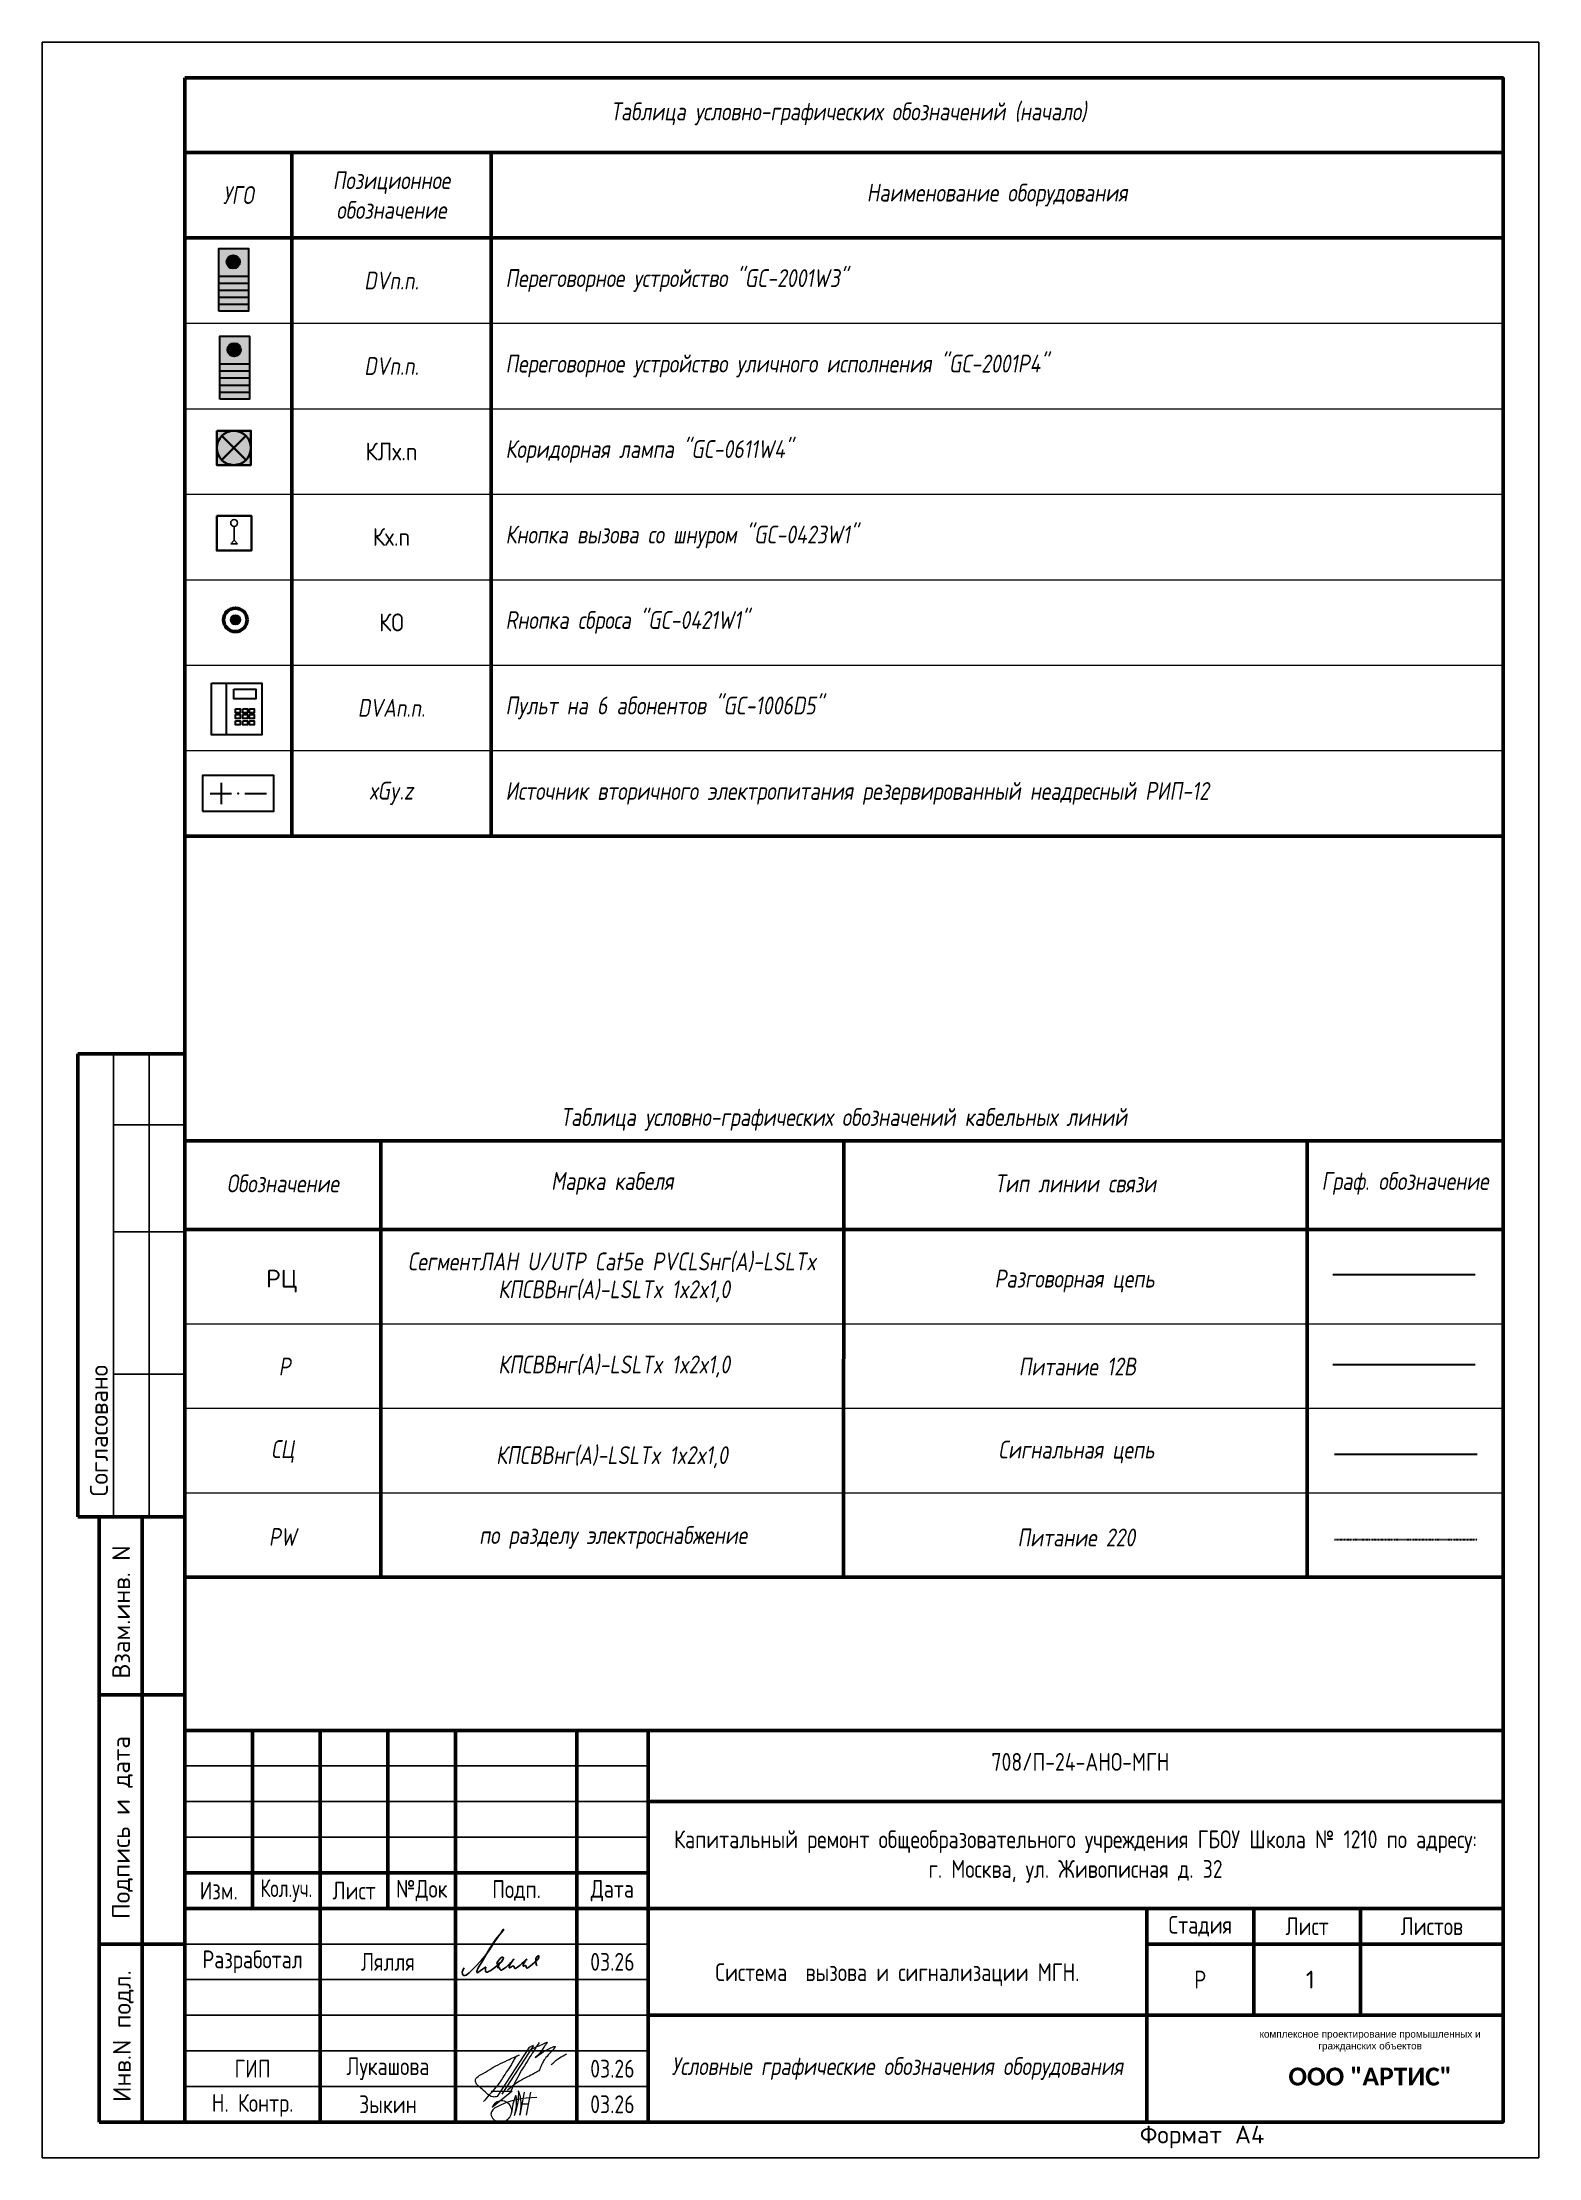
# Model space of a CAD drawing. Header units: millimetres. Extents: x -404508 to 361533, y -175093 to 31861.
# Drawn here: x 83509 to 104509, y -119630 to -89930 of the extents above; entities that cross this region are included whole.
import ezdxf
from ezdxf.enums import TextEntityAlignment as Align

# ---------------------------------------------------------------- set-up
doc = ezdxf.new("R2010")
doc.units = ezdxf.units.MM
doc.set_wipeout_variables(frame=1)
doc.linetypes.add('штрихпунктирная', pattern=[1, 0.5, -0.25, 0, -0.25])
for name, color, linetype, lineweight in [('-SBugo-СКД-Приборы', 1, 'Continuous', 30), ('__ФОРМАТ', 7, 'Continuous', 40), ('E-Безопасность-G', 153, 'Continuous', 35), ('RC-Источники_электропитания', 3, 'Continuous', 30), ('RC-Линии_связи-Адресные', 5, 'Continuous', 30), ('лс', 5, 'Continuous', 30), ('Подписи', 7, 'Continuous', 13)]:
    doc.layers.add(name, color=color, linetype=linetype, lineweight=lineweight)
for name, color, linetype in [('__НАДПИСИ', 7, 'Continuous'), ('RC-Таблицы', 7, 'Continuous'), ('TEXT1', 7, 'Continuous'), ('Основная', 7, 'Continuous'), ('стена', 20, 'Continuous'), ('Штампы', 7, 'Continuous')]:
    doc.layers.add(name, color=color, linetype=linetype)
doc.layers.add('ОФ_подписи', color=5, linetype='Continuous', lineweight=13, true_color=0x0000ff)
doc.styles.add('GOST 2.304 type A', font='', dxfattribs={"height": 250})
doc.styles.add('ICOCPEUR', font='isocpeur.ttf', dxfattribs={"height": 250})
doc.styles.add('ISOCPEUR', font='isocpeur.ttf', dxfattribs={"width": 0.9, "height": 350})
doc.styles.add('RubezhCAD', font='', dxfattribs={"oblique": 10})
doc.styles.get("Standard").update_dxf_attribs({"font": ''})
doc.styles.add('XREF1$0$Standard', font='isocpeur.ttf')
doc.styles.add('ГОСТ 2.304', font='')
doc.styles.get('GOST 2.304 type A').set_extended_font_data('GOST 2.304 type A')
doc.styles.get('RubezhCAD').set_extended_font_data('GOST type A')
doc.styles.get('Standard').set_extended_font_data('GOST type B')
doc.styles.get('ГОСТ 2.304').set_extended_font_data('GOST 2.304 type A')

msp = doc.modelspace()

# ---------------------------------------------------------------- texts
at = {"layer": 'RC-Таблицы', "linetype": 'Continuous', "lineweight": 40, "ltscale": 15, "insert": (94824.7, -90934.3), "char_height": 250, "width": 15000, "attachment_point": 5, "style": 'RubezhCAD'}
msp.add_mtext('Таблица условно-графических обозначений (начало)', dxfattribs=at)
at = {"layer": 'RC-Таблицы', "linetype": 'Continuous', "lineweight": 40, "char_height": 250}
for s, insert, width, attachment_point, style in [('Позиционное обозначение', (88409, -92074.9), 2400, 5, 'RubezhCAD'), ('УГО', (86259, -92074.9), 1100, 5, 'RubezhCAD'), ('Наименование оборудования', (96909, -92074.9), 13800, 5, 'RubezhCAD'), ('{\\C0;DVn.n.}', (88409, -93274.9), 2400, 5, 'RubezhCAD'), ('Переговорное устройство "GC-2001W3"', (90009, -93274.9), 13800, 4, 'RubezhCAD'), ('{\\C0;DVn.n.}', (88409, -94474.9), 2400, 5, 'RubezhCAD'), ('Переговорное устройство уличного исполнения "GC-2001P4"', (90009, -94474.9), 13800, 4, 'RubezhCAD'), ('КЛх.n', (88409, -95674.9), 2800, 5, 'ISOCPEUR'), ('Коридорная лампа "GC-0611W4"', (90009, -95674.9), 13800, 4, 'RubezhCAD'), ('Кх.n', (88409, -96874.9), 2800, 5, 'ISOCPEUR'), ('Кнопка вызова со шнуром "GC-0423W1"', (90009, -96874.9), 13800, 4, 'RubezhCAD'), ('КО', (88409, -98074.9), 2800, 5, 'ISOCPEUR'), ('Rнопка сброса "GC-0421W1"', (90009, -98074.9), 13800, 4, 'RubezhCAD'), ('{\\C0;DVAn.n.}', (88409, -99274.9), 2400, 5, 'RubezhCAD'), ('Пульт на 6 абонентов "GC-1006D5"', (90009, -99274.9), 13800, 4, 'RubezhCAD'), ('{\\C0;хGy.z}', (88409, -100474.9), 2400, 5, 'RubezhCAD'), ('Источник вторичного электропитания резервированный неадресный РИП-12', (90009, -100474.9), 13800, 4, 'RubezhCAD'), ('Обозначение', (86884, -105951.1), 2350, 5, 'RubezhCAD'), ('Марка кабеля', (91509, -105951.1), 6100, 5, 'RubezhCAD'), ('Тип линии связи', (98009, -105951.1), 6100, 5, 'RubezhCAD'), ('Граф. обозначение', (102634, -105951.1), 2350, 5, 'RubezhCAD'), ('СегментЛАН U/UTP Cat5e PVCLSнг(А)-LSLTx', (91502.8, -107058.9), 6100, 5, 'RubezhCAD'), ('КПСВВнг(А)-LSLTx 1x2x1,0', (91534.1, -107466.7), 6100, 5, 'RubezhCAD'), ('P', (86909.1, -108522.3), 2350, 5, 'RubezhCAD'), ('КПСВВнг(А)-LSLTx 1x2x1,0', (91534.1, -108522.3), 6100, 5, 'RubezhCAD'), ('СЦ', (86882.3, -109715), 2742.559, 5, 'RubezhCAD'), ('Сигнальная цепь', (98020.1, -109722.3), 6100, 5, 'RubezhCAD'), ('КПСВВнг(А)-LSLTx 1x2x1,0', (91502.8, -109795.2), 6100, 5, 'RubezhCAD'), ('по разделу электроснабжение', (91520.1, -110922.3), 6100, 5, 'RubezhCAD'), ('PW', (86882.8, -110915), 2741.509, 5, 'RubezhCAD'), ('Питание 220', (98020.1, -110922.3), 6100, 5, 'RubezhCAD')]:
    msp.add_mtext(s, dxfattribs=dict(at, insert=insert, width=width, attachment_point=attachment_point, style=style))
at = {"layer": 'RC-Таблицы', "linetype": 'Continuous', "lineweight": 40, "ltscale": 15, "insert": (94759, -105053.2), "char_height": 250, "attachment_point": 5, "style": 'RubezhCAD'}
msp.add_mtext_dynamic_manual_height_columns('Таблица условно-графических обозначений кабельных линий', width=18500, gutter_width=1250, heights=[0], dxfattribs=at)
at = {"layer": 'RC-Таблицы', "linetype": 'Continuous', "lineweight": 40, "transparency": 33554687, "insert": (86870, -107322.3), "char_height": 250, "width": 2350, "attachment_point": 5, "style": 'ISOCPEUR'}
msp.add_mtext('{\\W1;РЦ}', dxfattribs=at)
at = {"layer": 'RC-Таблицы', "color": 7, "linetype": 'Continuous', "lineweight": 40, "char_height": 250, "width": 6100, "attachment_point": 5, "style": 'RubezhCAD'}
for s, insert in [('{\\W1;\\C0;Разговорная цепь}', (97995, -107322.3)), ('Питание 12В', (98034.1, -108522.3))]:
    msp.add_mtext(s, dxfattribs=dict(at, insert=insert))
at = {"layer": 'TEXT1', "char_height": 250, "attachment_point": 5}
for s, insert, width, style in [('{\\C0;1}', (101304, -117130), 1470, 'ICOCPEUR'), ('\\A1;{\\C0;Условные графические обозначения оборудования}', (95509, -118378.3), 7000, 'RubezhCAD')]:
    msp.add_mtext(s, dxfattribs=dict(at, insert=insert, width=width, style=style))

# ---------------------------------------------------------------- blocks, each defined once
blk = doc.blocks.new('П_Зыкин')
at = {"layer": 'ОФ_подписи', "color": 5, "ltscale": 100, "transparency": 33554687}
for p, q in [((142, 249), (62, -174)), ((102, 37), (218, 37)), ((258, 249), (178, -174))]:
    blk.add_line(p, q, dxfattribs=at)
blk.add_lwpolyline([(-462, 273), (-74, 273), (-446, -30)], dxfattribs=at)
for centre, radius, start, end in [((-271, -94), 186, 314.2393, 159.9348), ((345, -1372), 1523, 88.8758, 117.8788), ((1109, -252), 1204, 158.7593, 174.231), ((-1024, 224), 1068, 337.8144, 2.8859), ((-849, 72), 852, 342.8308, 7.4815), ((-9, 182), 4.48, 8.9691, 155.6551), ((-643, 22), 732, 344.4555, 20.462), ((-318, -169), 151, 108.7568, 173.4251), ((-287, -115), 185, 191.5358, 322.3512)]:
    blk.add_arc(centre, radius, start, end, dxfattribs=at)
blk = doc.blocks.new('П_Лукашова')
at = {"layer": 'ОФ_подписи', "color": 5}
for p, q in [((221, 339), (-221, -339)), ((286, 371), (-156, -307)), ((283, 370), (218, 338))]:
    blk.add_line(p, q, dxfattribs=at)
for points in [[(366, 415), (236, 213), (85, -37), (-50, -300)], [(221, 301), (344, 360), (434, 401), (475, 416), (464, 395), (420, 336), (342, 232), (310, 203), (337, 221), (420, 283), (490, 322), (558, 352), (576, 358), (491, 240), (403, 113), (374, 49), (360, 20)], [(-221, -339), (-276, -344), (-368, -289), (-446, -221), (-505, -166), (-522, -116), (-412, -16), (-295, 56), (-173, 120), (-49, 179), (33, 216), (87, 237), (52, 221), (11, 167), (-59, 51), (-126, -52), (-177, -132), (-256, -231), (-409, -409)], [(360, 20), (294, -18), (203, -65), (91, -124), (-73, -248)], [(530, 102), (646, 199), (748, 254)]]:
    blk.add_spline(points, degree=3, dxfattribs=at)
blk = doc.blocks.new('штамп')
at = {"layer": '__ФОРМАТ', "linetype": 'Continuous', "lineweight": 50}
for p, q in [((531929, 45357), (531929, 50857)), ((531929, 50857), (550429, 50857)), ((532879, 48357), (532879, 50857)), ((533829, 45357), (533829, 50857)), ((534779, 48357), (534779, 50857)), ((535729, 45357), (535729, 50857)), ((537429, 45357), (537429, 50857)), ((538429, 45357), (538429, 50857)), ((550429, 45357), (550429, 50857)), ((538429, 49857), (550429, 49857)), ((531929, 48857), (538429, 48857)), ((531929, 48357), (550429, 48357)), ((545429, 45357), (545429, 48357)), ((546929, 46857), (546929, 48357)), ((548429, 46857), (548429, 48357)), ((545429, 47857), (550429, 47857)), ((538429, 46857), (550429, 46857)), ((531929, 45357), (550429, 45357))]:
    blk.add_line(p, q, dxfattribs=at)
at = {"layer": '__ФОРМАТ', "linetype": 'Continuous', "lineweight": -2}
for p, q in [((531929, 50357), (538429, 50357)), ((531929, 49857), (538429, 49857)), ((531929, 49357), (538429, 49357)), ((531929, 48857), (538429, 48857)), ((531929, 47857), (538429, 47857)), ((531929, 47357), (538429, 47357)), ((531929, 46857), (538429, 46857)), ((538429, 46857), (550429, 46857)), ((531929, 46357), (538429, 46357)), ((531929, 45857), (538429, 45857))]:
    blk.add_line(p, q, dxfattribs=at)
at = {"layer": 'Подписи', "color": 5, "lineweight": 25}
blk.add_lwpolyline([(535847, 47525), (535833, 47500), (535823, 47461), (535824, 47440), (535829, 47423), (535840, 47414), (535857, 47413), (535876, 47421), (535897, 47435), (535917, 47454), (536005, 47539), (536088, 47624), (536142, 47690), (536203, 47776), (536266, 47874), (536323, 47953), (536362, 48009), (536395, 48059), (536405, 48060), (536397, 48045), (536295, 47925), (536205, 47790), (536095, 47603), (536059, 47544), (536038, 47506), (536029, 47485), (536027, 47473), (536027, 47462), (536031, 47457), (536037, 47454), (536045, 47456), (536057, 47466), (536072, 47479), (536107, 47506), (536133, 47525), (536147, 47532), (536152, 47532), (536153, 47529), (536150, 47520), (536147, 47504), (536146, 47491), (536148, 47479), (536150, 47471), (536157, 47465), (536166, 47462), (536178, 47464), (536189, 47469), (536215, 47480), (536240, 47498), (536281, 47529), (536306, 47550), (536324, 47567), (536342, 47582), (536372, 47609), (536388, 47629), (536397, 47646), (536399, 47657), (536398, 47666), (536393, 47671), (536383, 47671), (536372, 47667), (536356, 47653), (536336, 47632), (536323, 47612), (536313, 47599), (536309, 47587), (536310, 47579), (536315, 47575), (536326, 47579), (536335, 47585), (536344, 47592), (536348, 47595), (536352, 47596), (536354, 47595), (536355, 47592), (536349, 47583), (536342, 47575), (536334, 47561), (536326, 47547), (536322, 47538), (536320, 47531), (536321, 47523), (536325, 47519), (536328, 47519), (536333, 47524), (536338, 47527), (536344, 47526), (536346, 47520), (536351, 47508), (536355, 47498), (536359, 47493), (536366, 47491), (536375, 47491), (536385, 47497), (536412, 47513), (536436, 47532), (536466, 47559), (536491, 47583), (536517, 47607), (536529, 47621), (536545, 47642), (536547, 47643), (536546, 47644), (536543, 47644), (536541, 47642), (536538, 47637), (536499, 47577), (536491, 47558), (536482, 47544), (536480, 47535), (536479, 47529), (536481, 47524), (536483, 47522), (536489, 47523), (536494, 47526), (536502, 47532), (536512, 47539), (536522, 47544), (536530, 47548), (536541, 47549), (536547, 47546), (536550, 47541), (536551, 47531), (536552, 47525), (536553, 47521), (536558, 47517), (536562, 47515), (536568, 47515), (536575, 47517), (536583, 47523), (536596, 47533), (536617, 47547), (536636, 47561), (536659, 47583), (536688, 47609), (536702, 47620), (536713, 47630), (536721, 47636), (536727, 47641), (536727, 47643), (536726, 47644), (536723, 47643), (536720, 47638), (536715, 47629), (536693, 47594), (536681, 47575), (536676, 47566), (536674, 47557), (536677, 47551), (536679, 47547), (536684, 47546), (536689, 47549), (536695, 47552), (536700, 47554), (536709, 47554), (536716, 47551), (536717, 47545), (536719, 47535), (536721, 47527), (536725, 47524), (536731, 47520), (536741, 47523), (536747, 47528), (536757, 47534), (536779, 47550), (536809, 47572), (536842, 47600), (536865, 47623), (536880, 47642), (536895, 47664), (536899, 47675), (536901, 47684), (536898, 47689), (536891, 47693), (536881, 47689), (536873, 47682), (536862, 47668), (536856, 47654), (536855, 47638), (536856, 47622), (536856, 47598), (536858, 47583), (536860, 47572), (536864, 47560), (536871, 47551)], dxfattribs=at)
at = {"layer": 'ОФ_подписи'}
for name, p, xscale, yscale, zscale in [('П_Лукашова', (536533, 46057), 1.010226427429054, 1.010226427429054, 1.010226427429054), ('П_Зыкин', (536581, 45585), 0.7621923841183493, 0.7621923841183493, 0.7621923841183493)]:
    blk.add_blockref(name, p, dxfattribs=dict(at, xscale=xscale, yscale=yscale, zscale=zscale))
at = {"transparency": 33554687, "attachment_point": 5, "style": 'ГОСТ 2.304'}
for s, insert, char_height, width in [('{\\fArial|b0|i0|c204|p34;комплексное проектирование промышленных и гражданских объектов}', (548563, 46495), 100, 3372.21), ('{\\fCorbel Light|b1|i0|c204|p34;ООО "АРТИС"}', (548563, 45995), 250, 4171.2)]:
    blk.add_mtext(s, dxfattribs=dict(at, insert=insert, char_height=char_height, width=width))
at = {"layer": '__НАДПИСИ', "lineweight": 9, "ltscale": 2, "style": 'ISOCPEUR', "flags": 1}
blk.add_attdef('NOTATION', (548864, 51134), '', height=250, dxfattribs=at)
at = {"layer": '__НАДПИСИ', "lineweight": 9, "ltscale": 2, "style": 'RubezhCAD', "oblique": 10}
blk.add_attdef('SHEET', text='', height=250, dxfattribs=at).set_placement((547679, 47357), align=Align.MIDDLE_CENTER)
at = {"layer": '__ФОРМАТ', "color": 7, "linetype": 'Continuous', "lineweight": 20, "char_height": 250, "attachment_point": 5, "style": 'GOST 2.304 type A'}
for s, insert, width in [('Капитальный ремонт общеобразовательного учреждения ГБОУ Школа № 1210 по адресу:      \\Pг. Москва, ул. Живописная д. 32', (544429, 49085), 12000), ('\\pi-7.5,l7.5,t7.5;{\\W0.9;\\C256;Кол.уч.}', (533354, 48607), 950)]:
    blk.add_mtext(s, dxfattribs=dict(at, insert=insert, width=width))
for s, insert, width, line_spacing_factor in [('\\pi-7.5,l7.5,t7.5;{\\C256;Изм.}', (532404, 48607), 950, 1.2), ('\\pi-7.5,l7.5,t7.5;{\\C256;Лист}', (534304, 48607), 950, 1.2), ('\\pi-7.5,l7.5,t7.5;{\\C256;№Док}', (535254, 48607), 950, 1.2), ('\\pi-7.5,l7.5,t7.5;{\\C256;Подп.}', (536584, 48607), 1710.72, 1.2), ('\\pi-7.5,l7.5,t7.5;{\\C256;Дата}', (537929, 48607), 1000, 1.2), ('\\pi-7.5,l7.5,t7.5;{\\C256;Стадия}', (546179, 48107), 1500, 1.2), ('\\pi-7.5,l7.5,t7.5;{\\C256;Лист}', (547679, 48107), 1500, 1.2), ('\\pi-7.5,l7.5,t7.5;{\\C256;Листов}', (549429, 48107), 2000, 1.2), ('\\pi-7.5,l7.5,t7.5;{\\C256;Разработал}', (532879, 47607), 1900, 1.2), ('{\\C256;Лялля}', (534779, 47607), 1900, 1.2), ('{\\C256;03.26}', (537929, 47607), 1000, 1.2), ('Система  вызова и сигнализации МГН.  ', (541929, 47427), 6828.82, 0.85), ('\\pi-750,l750,t750;{\\C256;Р}', (546179, 47357), 1500, 1.2), ('\\pi-7.5,l7.5,t7.5;{\\C256;ГИП}', (532879, 46107), 1900, 1.2), ('{\\C256;Лукашова}', (534779, 46107), 1900, 1.2), ('{\\C256;03.26}', (537929, 46107), 1000, 1.2), ('{\\C256;Н. Контр. }', (532879, 45592), 1900, 1.2), ('\\pi-750,l750,t750;{\\C256;Зыкин}', (534779, 45607), 1900, 1.2), ('{\\C256;03.26}', (537929, 45607), 1000, 1.2)]:
    blk.add_mtext(s, dxfattribs=dict(at, insert=insert, width=width, line_spacing_factor=line_spacing_factor))
at = {"layer": 'стена', "color": 18, "true_color": 0x000000, "insert": (543249, 50539), "char_height": 250, "width": 3851.47, "attachment_point": 1, "style": 'GOST 2.304 type A'}
blk.add_mtext('708/П-24-АНО-МГН', dxfattribs=at)
blk = doc.blocks.new('RC-UGO-IP12-03')
blk.add_wipeout([(5, -2.5), (5, 2.5), (-5, 2.5), (-5, -2.5)]).dxf.layer = 'RC-Источники_электропитания'
blk.add_wipeout([(-5, -2.5), (-5, 2.5), (5, 2.5), (5, -2.5)]).dxf.layer = 'RC-Источники_электропитания'
at = {"layer": 'RC-Источники_электропитания'}
blk.add_lwpolyline([(-5, -2.5), (5, -2.5), (5, 2.5), (-5, 2.5)], close=True, dxfattribs=at)
for points in [[(-3.94, 0), (-0.94, 0)], [(-2.37, -1.52), (-2.37, 1.48)], [(0.94, 0), (3.94, 0)]]:
    blk.add_lwpolyline(points, dxfattribs=at)
blk.add_point((0, 0), dxfattribs=at)
blk.add_attdef('PSTN', text='', height=2.5, dxfattribs=at).set_placement((6.11, 2.42), align=Align.BOTTOM_CENTER)
blk = doc.blocks.new('A$C24B8382C')
at = {"layer": 'лс', "color": 5, "ltscale": 100}
for points in [[(0, 726), (706, 726), (706, 0), (0, 0)], [(0, 726), (208, 726), (208, 0), (0, 0)]]:
    blk.add_lwpolyline(points, close=True, dxfattribs=at)
at = {"layer": 'лс', "color": 5}
blk.add_lwpolyline([(208, 726), (208, 443)], dxfattribs=at)
for points in [[(313, 640), (620, 640), (620, 505), (313, 505)], [(339, 366), (404, 366), (404, 310), (339, 310)], [(438, 366), (503, 366), (503, 310), (438, 310)], [(535, 366), (601, 366), (601, 310), (535, 310)], [(339, 283), (404, 283), (404, 227), (339, 227)], [(339, 197), (404, 197), (404, 140), (339, 140)], [(438, 283), (503, 283), (503, 227), (438, 227)], [(438, 197), (503, 197), (503, 140), (438, 140)], [(535, 283), (601, 283), (601, 227), (535, 227)], [(535, 197), (601, 197), (601, 140), (535, 140)]]:
    blk.add_lwpolyline(points, close=True, dxfattribs=at)
blk = doc.blocks.new('Коридорная лампа')
at = {"ltscale": 100, "true_color": 0xffffff}
h = blk.add_hatch(color=7, dxfattribs=at)
h.dxf.hatch_style = 1
h.paths.add_polyline_path([(-40, 20), (0, 20), (0, -20), (-40, -20)])
at = {"color": 5, "lineweight": 35}
for p, q in [((-34, 14), (-6, -14)), ((-6, 14), (-34, -14))]:
    blk.add_line(p, q, dxfattribs=at)
at = {"color": 5, "lineweight": 35, "ltscale": 100}
blk.add_lwpolyline([(-40, 20), (0, 20), (0, -20), (-40, -20)], close=True, dxfattribs=at)
at = {"color": 5, "lineweight": 35}
blk.add_circle((-20, 0), 20, dxfattribs=at)
blk = doc.blocks.new('Кнопка вызова влагозащищенная со шнуром1')
at = {"color": 5}
for p, q in [((-50, 10), (-50, -30)), ((-50, -30), (-60, -40)), ((-60, -40), (-40, -40)), ((-40, -40), (-50, -30))]:
    blk.add_line(p, q, dxfattribs=at)
at = {"color": 5, "lineweight": 35}
blk.add_lwpolyline([(-100, 40), (0, 40), (0, -60), (-100, -60)], close=True, dxfattribs=at)
at = {"color": 5}
blk.add_circle((-50, 20), 10, dxfattribs=at)
blk = doc.blocks.new('*U1047')
at = {"lineweight": 50}
for p, q in [((5, 155), (20, 155)), ((5, 155), (5, 90)), ((5, 90), (20, 90)), ((8, 5), (8, 90)), ((14, 5), (14, 90)), ((8, 65), (20, 65)), ((8, 30), (20, 30)), ((8, 5), (20, 5))]:
    blk.add_line(p, q, dxfattribs=at)
for p, q in [((10, 155), (10, 90)), ((15, 155), (15, 90)), ((10, 145), (20, 145)), ((10, 130), (20, 130)), ((10, 110), (20, 110)), ((5, 90), (8, 90))]:
    blk.add_line(p, q)
blk.add_lwpolyline([(0, 0), (210, 0), (210, 297), (0, 297)], close=True)
blk.add_lwpolyline([(20, 292), (205, 292), (205, 5), (20, 5)], close=True, dxfattribs=at)
at = {"style": 'XREF1$0$Standard'}
for s, p in [('Согласовано', (7.95, 102.07)), ('Взам.инв. N', (11.07, 76.61)), ('Подпись и дата', (11.04, 46.36)), ('Инв.N подл.', (11.17, 17.07))]:
    blk.add_text(s, height=2.5, rotation=90, dxfattribs=at).set_placement(p, align=Align.MIDDLE_CENTER)
blk.add_text('Формат', height=2.5, dxfattribs=at).set_placement((154.02, 2))
blk.add_text('А4', height=2.5, dxfattribs=at).set_placement((171.51, 2), align=Align.RIGHT)
for tag, p in [('СОГЛАСОВАНО_ДАТА2', (14.37, 145.56)), ('СОГЛАСОВАНО_ДАТА3', (19.37, 145.56)), ('СОГЛАСОВАНО_ФАМИЛИЯ2', (14.37, 110.56)), ('СОГЛАСОВАНО_ФАМИЛИЯ3', (19.37, 110.56)), ('СОГЛАСОВАНО_ДОЛЖНОСТЬ2', (14.37, 90.56)), ('СОГЛАСОВАНО_ДОЛЖНОСТЬ3', (19.37, 90.56))]:
    blk.add_attdef(tag, p, '', height=2.5, rotation=90, dxfattribs=at)
for tag, p in [('ВЗАМ_ИНВ_НОМЕР', (19.37, 77.5)), ('ИНВ_N_ПОДЛ', (19.37, 17.5))]:
    blk.add_attdef(tag, text='', height=2.5, rotation=90, dxfattribs=at).set_placement(p, align=Align.CENTER)
blk.add_attdef('ИНВ_ДАТА', text='', height=2.5, rotation=90, dxfattribs=at).set_placement((19.37, 63.83), align=Align.RIGHT)
blk = doc.blocks.new('A$C54723B90')
at = {"ltscale": 100, "true_color": 0xffffff}
h = blk.add_hatch(color=7, dxfattribs=at)
h.dxf.hatch_style = 1
h.paths.add_polyline_path([(0, 415), (881, 415), (881, 0), (0, 0)])
at = {"ltscale": 100}
h = blk.add_hatch(color=5, dxfattribs=at)
h.dxf.hatch_style = 1
edge = h.paths.add_edge_path()
edge.add_arc((693, 215), 93.4, 0, 360)
at = {"layer": 'лс', "color": 5}
blk.add_lwpolyline([(0, 415), (881, 415), (881, 0), (0, 0)], close=True, dxfattribs=at)
for points in [[(99, 415), (99, 0)], [(197, 415), (197, 0)], [(296, 415), (296, 0)], [(395, 415), (395, 0)], [(493, 415), (493, 0)]]:
    blk.add_lwpolyline(points, dxfattribs=at)
blk.add_circle((693, 215), 93.4, dxfattribs=at)
blk = doc.blocks.new('Уличная Панель')
at = {"ltscale": 100, "true_color": 0xffffff}
h = blk.add_hatch(color=7, dxfattribs=at)
h.dxf.hatch_style = 1
h.paths.add_polyline_path([(-415, 0), (-415, 881), (0, 881), (0, 0)])
at = {"ltscale": 100}
h = blk.add_hatch(color=3, dxfattribs=at)
h.dxf.hatch_style = 1
edge = h.paths.add_edge_path()
edge.add_arc((-215, 693), 93.4, 0, 360)
at = {"layer": 'лс', "color": 3}
blk.add_lwpolyline([(-415, 0), (-415, 881), (0, 881), (0, 0)], close=True, dxfattribs=at)
for points in [[(-415, 493), (0, 493)], [(-415, 395), (0, 395)], [(-415, 296), (0, 296)], [(-415, 197), (0, 197)], [(-415, 99), (0, 99)]]:
    blk.add_lwpolyline(points, dxfattribs=at)
blk.add_circle((-215, 693), 93.4, dxfattribs=at)
blk = doc.blocks.new('кнопка')
at = {"layer": '-SBugo-СКД-Приборы', "linetype": 'ByBlock', "ltscale": 100}
h = blk.add_hatch(color=256, dxfattribs=at)
edge = h.paths.add_edge_path()
edge.add_ellipse((0, 0), major_axis=(-46.8, 46.8), ratio=1, start_angle=0, end_angle=360)
at = {"layer": '-SBugo-СКД-Приборы', "lineweight": 50}
blk.add_circle((0, 0), 165, dxfattribs=at)
at = {"layer": '-SBugo-СКД-Приборы', "linetype": 'ByBlock', "ltscale": 100}
blk.add_ellipse((0, 0), major_axis=(-46.8, 46.8), ratio=1, start_param=3.926991, end_param=10.210176, dxfattribs=at)

# ---------------------------------------------------------------- linework, layer by layer
at = {"color": 4, "lineweight": 30, "ltscale": 400}
msp.add_lwpolyline([(101645.1, -109752.3), (103645.1, -109752.3)], dxfattribs=at)
at = {"color": 1, "linetype": 'штрихпунктирная', "lineweight": 30, "ltscale": 2}
msp.add_lwpolyline([(101645.1, -110952.3), (103645.1, -110952.3)], dxfattribs=at)
at = {"layer": 'RC-Линии_связи-Адресные', "color": 1, "lineweight": 30, "ltscale": 100, "transparency": 33554687}
msp.add_line((101620, -107230.2), (103620, -107230.2), dxfattribs=at)
at = {"layer": 'RC-Линии_связи-Адресные', "lineweight": 30, "ltscale": 100, "transparency": 33554687}
msp.add_line((101620, -108493.3), (103620, -108493.3), dxfattribs=at)
at = {"layer": 'RC-Таблицы', "linetype": 'Continuous', "lineweight": 50}
for p, q in [((85509, -91474.9), (104009, -91474.9)), ((87009, -91474.9), (87009, -101074.9)), ((89809, -91474.9), (89809, -101074.9)), ((85509, -92674.9), (104009, -92674.9)), ((85509, -101074.9), (104009, -101074.9)), ((85509, -105351.1), (103994, -105351.1)), ((88259, -105351.1), (88259, -111478.8)), ((94759, -105351.1), (94753.7, -111478.8)), ((101259, -105351.1), (101259, -111478.8)), ((85509, -106598.7), (103994, -106598.7)), ((85511.2, -111478.8), (103996.2, -111478.8))]:
    msp.add_line(p, q, dxfattribs=at)
at = {"layer": 'RC-Таблицы', "linetype": 'Continuous', "lineweight": 20}
for p, q in [((85509, -93874.9), (104009, -93874.9)), ((85509, -95074.9), (104009, -95074.9)), ((85509, -96274.9), (104009, -96274.9)), ((85509, -97474.9), (104009, -97474.9)), ((85509, -98674.9), (104009, -98674.9)), ((85509, -99874.9), (104009, -99874.9)), ((85509, -99874.9), (104009, -99874.9)), ((85509, -101074.9), (104009, -101074.9)), ((85516, -107922.3), (103994, -107922.3)), ((85516.5, -109107.8), (103994, -109107.8)), ((85515.5, -110293.3), (103993, -110293.3)), ((85513.4, -111478.8), (103990.9, -111478.8))]:
    msp.add_line(p, q, dxfattribs=at)
at = {"layer": 'RC-Таблицы', "linetype": 'Continuous', "lineweight": 50}
msp.add_lwpolyline([(104009, -91474.9), (104009, -99874.9)], dxfattribs=at)

# ---------------------------------------------------------------- block references
at = {"color": 0, "transparency": 33554687}
for name, p, xscale, yscale, zscale in [('Коридорная лампа', (86437.3, -95624.7), 12, 12, 6), ('Кнопка вызова влагозащищенная со шнуром1', (86444, -96774.7), 4.86, 4.86, 5.4)]:
    msp.add_blockref(name, p, dxfattribs=dict(at, xscale=xscale, yscale=yscale, zscale=zscale))
at = {"layer": 'E-Безопасность-G', "color": 2, "rotation": 90}
msp.add_blockref('A$C54723B90', (86403.3, -93706.2), dxfattribs=at)
at = {"layer": 'E-Безопасность-G', "color": 2}
msp.add_blockref('Уличная Панель', (86415.6, -94938.8), dxfattribs=at)
at = {"layer": 'RC-Таблицы', "linetype": 'Continuous', "lineweight": 40, "xscale": 100, "yscale": 100, "zscale": 100}
msp.add_blockref('RC-UGO-IP12-03', (86259, -100474.9), dxfattribs=at)
at = {"layer": 'лс', "color": 3, "ltscale": 100, "transparency": 33554687, "rotation": 90}
msp.add_blockref('кнопка', (86218.5, -98039.1), dxfattribs=at)
at = {"layer": 'лс', "ltscale": 100, "transparency": 33554687}
msp.add_blockref('A$C24B8382C', (85883.3, -99652.4), dxfattribs=at)
at = {"layer": 'Основная'}
msp.add_blockref('штамп', (-446419.6, -164487), dxfattribs=at)

msp.set_redraw_order([(e.dxf.handle, doc.entitydb.next_handle()) for e in msp.query("TEXT MTEXT ATTDEF DIMENSION ARC_DIMENSION")])  # texts and dimensions are drawn at this point

# ---------------------------------------------------------------- next in the draw order: block references
at = {"layer": 'Штампы', "color": 7, "xscale": 100, "yscale": 100, "zscale": 100}
msp.add_blockref('*U1047', (83509, -119630), dxfattribs=at)

doc.saveas('drawing.dxf')
